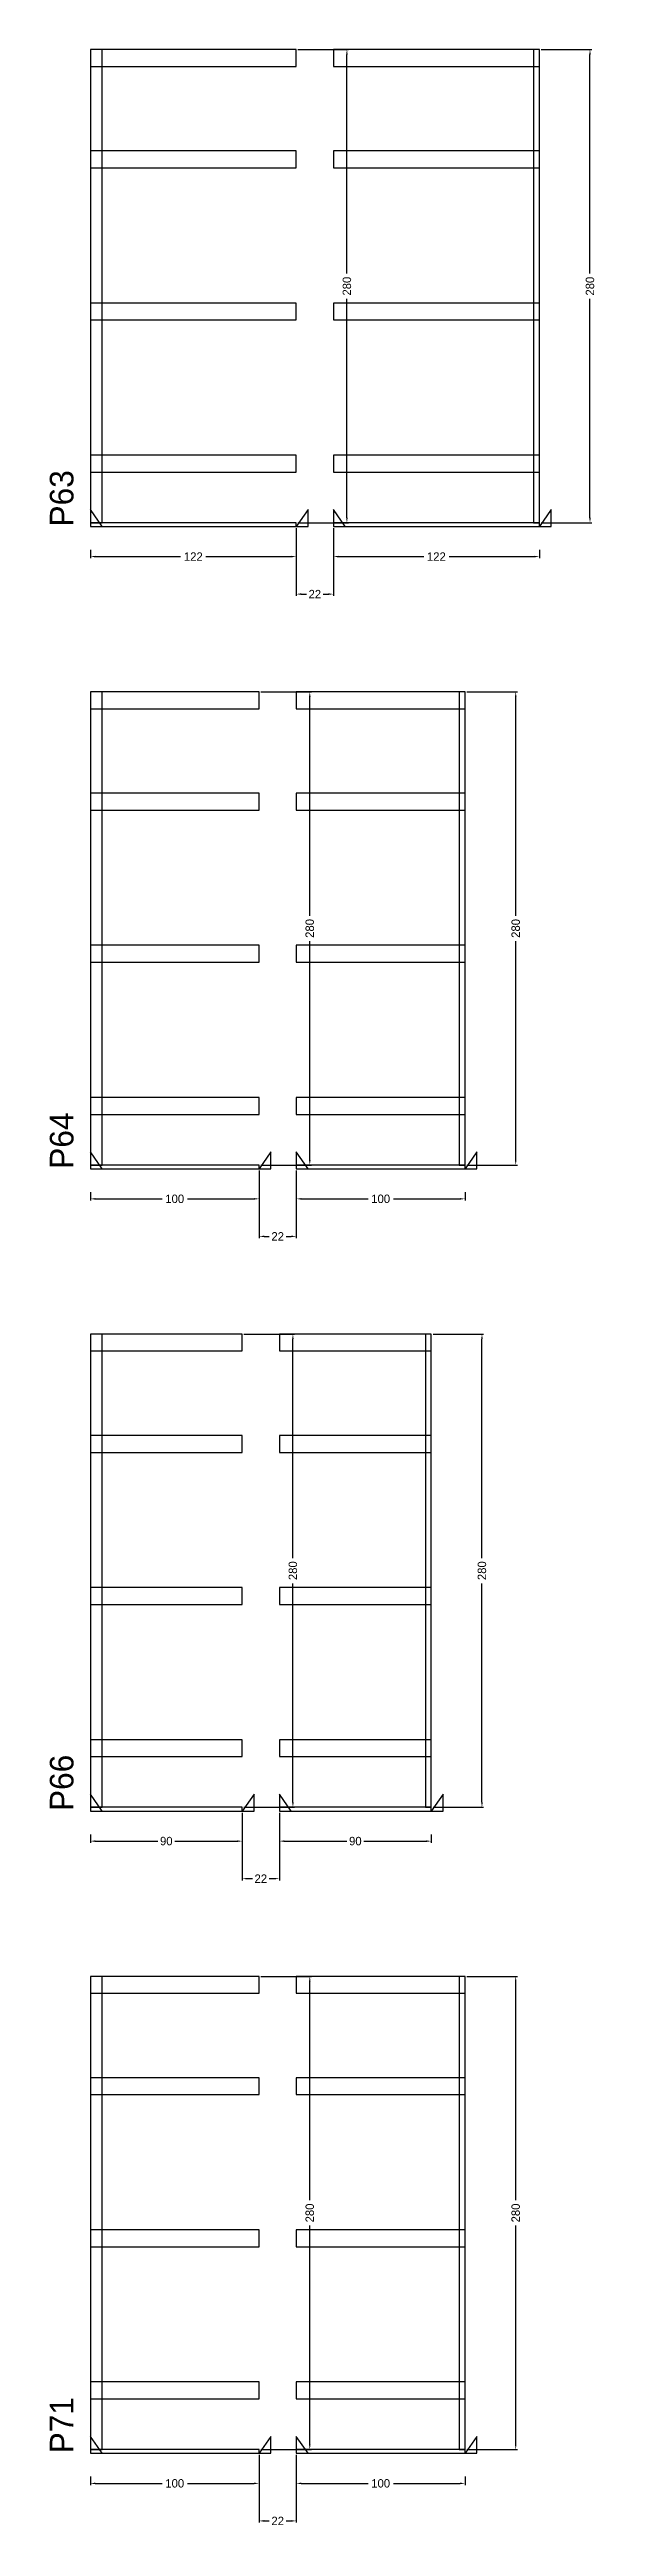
# Model space of a CAD drawing. Header units: centimetres. Extents: x -10500 to 4299, y -11026 to 295.
# Drawn here: x 3976 to 4299, y -10683 to -9218 of the extents above; entities that cross this region are included whole.
import ezdxf

# ---------------------------------------------------------------- set-up
doc = ezdxf.new("R2010")
doc.units = ezdxf.units.CM
for name, color, linetype in [('COTA', 241, 'Continuous'), ('NOMENCLATURA', 7, 'Continuous'), ('SARR_2.2x10', 60, 'Continuous'), ('SARR_2.2x7', 40, 'Continuous')]:
    doc.layers.add(name, color=color, linetype=linetype)
doc.dimstyles.new('PAINEL-NOVA', dxfattribs={"dimtxt": 5, "dimasz": 3, "dimexe": 1, "dimexo": 1, "dimgap": 1, "dimtad": 1, "dimcen": 2.5, "dimazin": 3, "dimtfac": 1, "dimtmove": 0, "dimatfit": 3})

msp = doc.modelspace()

# ---------------------------------------------------------------- texts
at = {"layer": 'NOMENCLATURA'}
for s, p in [('P63', (3990, -9500)), ('P64', (3990, -9880)), ('P66', (3990, -10260)), ('P71', (3990, -10640))]:
    msp.add_text(s, height=14, rotation=90, dxfattribs=at).set_placement(p)

# ---------------------------------------------------------------- blocks, each defined once
blk = doc.blocks.new('_CLOSEDFILLED')
at = {"color": 0, "linetype": 'BYBLOCK'}
blk.add_solid([(-1, 0.16), (0, 0), (-1, -0.16)], dxfattribs=at)
blk = doc.blocks.new('*D965')
for p, q in [((4000, -10653.8), (4000, -10658.8)), ((4100, -10653.8), (4100, -10658.8)), ((4003, -10657.8), (4042.5, -10657.8)), ((4057.5, -10657.8), (4097, -10657.8))]:
    blk.add_line(p, q)
at = {"layer": 'Defpoints'}
for p in [(4000, -10652.8), (4100, -10652.8), (4000, -10657.8)]:
    blk.add_point(p, dxfattribs=at)
at = {"layer": 'SARR_2.2x10', "xscale": 3, "yscale": 3, "rotation": 180}
blk.add_blockref('_CLOSEDFILLED', (4000, -10657.8), dxfattribs=at)
at = {"layer": 'SARR_2.2x10', "xscale": 3, "yscale": 3}
blk.add_blockref('_CLOSEDFILLED', (4100, -10657.8), dxfattribs=at)
at = {"layer": 'SARR_2.2x10', "insert": (4050, -10657.8), "char_height": 5, "attachment_point": 5}
blk.add_mtext('100', dxfattribs=at)
blk = doc.blocks.new('*D966')
for p, q in [((4101, -10357.8), (4131, -10357.8)), ((4130, -10490.3), (4130, -10360.8)), ((4130, -10634.8), (4130, -10505.3)), ((4101, -10637.8), (4131, -10637.8))]:
    blk.add_line(p, q)
at = {"layer": 'Defpoints'}
for p in [(4100, -10357.8), (4100, -10637.8), (4130, -10637.8)]:
    blk.add_point(p, dxfattribs=at)
at = {"layer": 'SARR_2.2x10', "xscale": 3, "yscale": 3}
for p, rotation in [((4130, -10357.8), 90), ((4130, -10637.8), 270)]:
    blk.add_blockref('_CLOSEDFILLED', p, dxfattribs=dict(at, rotation=rotation))
at = {"layer": 'SARR_2.2x10', "insert": (4130, -10497.8), "char_height": 5, "attachment_point": 5, "rotation": 90}
blk.add_mtext('280', dxfattribs=at)
blk = doc.blocks.new('GRA-E')
at = {"layer": 'SARR_2.2x7'}
blk.add_lwpolyline([(0, 0), (7, 0), (0, 10)], close=True, dxfattribs=at)
blk = doc.blocks.new('GRA-D')
at = {"layer": 'SARR_2.2x7'}
blk.add_lwpolyline([(0, 0), (7, 0), (7, 10)], close=True, dxfattribs=at)
blk = doc.blocks.new('*D967')
for p, q in [((4122, -10653.8), (4122, -10658.8)), ((4222, -10653.8), (4222, -10658.8)), ((4125, -10657.8), (4164.5, -10657.8)), ((4179.5, -10657.8), (4219, -10657.8))]:
    blk.add_line(p, q)
at = {"layer": 'Defpoints'}
for p in [(4122, -10652.8), (4222, -10652.8), (4122, -10657.8)]:
    blk.add_point(p, dxfattribs=at)
at = {"layer": 'SARR_2.2x10', "xscale": 3, "yscale": 3, "rotation": 180}
blk.add_blockref('_CLOSEDFILLED', (4122, -10657.8), dxfattribs=at)
at = {"layer": 'SARR_2.2x10', "xscale": 3, "yscale": 3}
blk.add_blockref('_CLOSEDFILLED', (4222, -10657.8), dxfattribs=at)
at = {"layer": 'SARR_2.2x10', "insert": (4172, -10657.8), "char_height": 5, "attachment_point": 5}
blk.add_mtext('100', dxfattribs=at)
blk = doc.blocks.new('*D968')
for p, q in [((4223, -10357.8), (4253, -10357.8)), ((4252, -10490.3), (4252, -10360.8)), ((4252, -10634.8), (4252, -10505.3)), ((4223, -10637.8), (4253, -10637.8))]:
    blk.add_line(p, q)
at = {"layer": 'Defpoints'}
for p in [(4222, -10357.8), (4222, -10637.8), (4252, -10637.8)]:
    blk.add_point(p, dxfattribs=at)
at = {"layer": 'SARR_2.2x10', "xscale": 3, "yscale": 3}
for p, rotation in [((4252, -10357.8), 90), ((4252, -10637.8), 270)]:
    blk.add_blockref('_CLOSEDFILLED', p, dxfattribs=dict(at, rotation=rotation))
at = {"layer": 'SARR_2.2x10', "insert": (4252, -10497.8), "char_height": 5, "attachment_point": 5, "rotation": 90}
blk.add_mtext('280', dxfattribs=at)
blk = doc.blocks.new('*D969')
for p, q in [((4223, -10357.8), (4253, -10357.8)), ((4252, -10490.3), (4252, -10360.8)), ((4252, -10634.8), (4252, -10505.3)), ((4223, -10637.8), (4253, -10637.8))]:
    blk.add_line(p, q)
at = {"layer": 'Defpoints'}
for p in [(4222, -10357.8), (4222, -10637.8), (4252, -10637.8)]:
    blk.add_point(p, dxfattribs=at)
at = {"layer": 'SARR_2.2x10', "xscale": 3, "yscale": 3}
for p, rotation in [((4252, -10357.8), 90), ((4252, -10637.8), 270)]:
    blk.add_blockref('_CLOSEDFILLED', p, dxfattribs=dict(at, rotation=rotation))
at = {"layer": 'SARR_2.2x10', "insert": (4252, -10497.8), "char_height": 5, "attachment_point": 5, "rotation": 90}
blk.add_mtext('280', dxfattribs=at)
blk = doc.blocks.new('*D970')
for p, q in [((4223, -10357.8), (4253, -10357.8)), ((4252, -10490.3), (4252, -10360.8)), ((4252, -10634.8), (4252, -10505.3)), ((4223, -10637.8), (4253, -10637.8))]:
    blk.add_line(p, q)
at = {"layer": 'Defpoints'}
for p in [(4222, -10357.8), (4222, -10637.8), (4252, -10637.8)]:
    blk.add_point(p, dxfattribs=at)
at = {"layer": 'SARR_2.2x10', "xscale": 3, "yscale": 3}
for p, rotation in [((4252, -10357.8), 90), ((4252, -10637.8), 270)]:
    blk.add_blockref('_CLOSEDFILLED', p, dxfattribs=dict(at, rotation=rotation))
at = {"layer": 'SARR_2.2x10', "insert": (4252, -10497.8), "char_height": 5, "attachment_point": 5, "rotation": 90}
blk.add_mtext('280', dxfattribs=at)
blk = doc.blocks.new('*D971')
for p, q in [((4223, -10357.8), (4253, -10357.8)), ((4252, -10490.3), (4252, -10360.8)), ((4252, -10634.8), (4252, -10505.3)), ((4223, -10637.8), (4253, -10637.8))]:
    blk.add_line(p, q)
at = {"layer": 'Defpoints'}
for p in [(4222, -10357.8), (4222, -10637.8), (4252, -10637.8)]:
    blk.add_point(p, dxfattribs=at)
at = {"layer": 'SARR_2.2x10', "xscale": 3, "yscale": 3}
for p, rotation in [((4252, -10357.8), 90), ((4252, -10637.8), 270)]:
    blk.add_blockref('_CLOSEDFILLED', p, dxfattribs=dict(at, rotation=rotation))
at = {"layer": 'SARR_2.2x10', "insert": (4252, -10497.8), "char_height": 5, "attachment_point": 5, "rotation": 90}
blk.add_mtext('280', dxfattribs=at)
blk = doc.blocks.new('*D972')
for p, q in [((4223, -10357.8), (4253, -10357.8)), ((4252, -10490.3), (4252, -10360.8)), ((4252, -10634.8), (4252, -10505.3)), ((4223, -10637.8), (4253, -10637.8))]:
    blk.add_line(p, q)
at = {"layer": 'Defpoints'}
for p in [(4222, -10357.8), (4222, -10637.8), (4252, -10637.8)]:
    blk.add_point(p, dxfattribs=at)
at = {"layer": 'SARR_2.2x10', "xscale": 3, "yscale": 3}
for p, rotation in [((4252, -10357.8), 90), ((4252, -10637.8), 270)]:
    blk.add_blockref('_CLOSEDFILLED', p, dxfattribs=dict(at, rotation=rotation))
at = {"layer": 'SARR_2.2x10', "insert": (4252, -10497.8), "char_height": 5, "attachment_point": 5, "rotation": 90}
blk.add_mtext('280', dxfattribs=at)
blk = doc.blocks.new('*D973')
for p, q in [((4223, -10357.8), (4253, -10357.8)), ((4252, -10490.3), (4252, -10360.8)), ((4252, -10634.8), (4252, -10505.3)), ((4223, -10637.8), (4253, -10637.8))]:
    blk.add_line(p, q)
at = {"layer": 'Defpoints'}
for p in [(4222, -10357.8), (4222, -10637.8), (4252, -10637.8)]:
    blk.add_point(p, dxfattribs=at)
at = {"layer": 'SARR_2.2x10', "xscale": 3, "yscale": 3}
for p, rotation in [((4252, -10357.8), 90), ((4252, -10637.8), 270)]:
    blk.add_blockref('_CLOSEDFILLED', p, dxfattribs=dict(at, rotation=rotation))
at = {"layer": 'SARR_2.2x10', "insert": (4252, -10497.8), "char_height": 5, "attachment_point": 5, "rotation": 90}
blk.add_mtext('280', dxfattribs=at)
blk = doc.blocks.new('*D974')
for p, q in [((4223, -10357.8), (4253, -10357.8)), ((4252, -10490.3), (4252, -10360.8)), ((4252, -10634.8), (4252, -10505.3)), ((4223, -10637.8), (4253, -10637.8))]:
    blk.add_line(p, q)
at = {"layer": 'Defpoints'}
for p in [(4222, -10357.8), (4222, -10637.8), (4252, -10637.8)]:
    blk.add_point(p, dxfattribs=at)
at = {"layer": 'SARR_2.2x10', "xscale": 3, "yscale": 3}
for p, rotation in [((4252, -10357.8), 90), ((4252, -10637.8), 270)]:
    blk.add_blockref('_CLOSEDFILLED', p, dxfattribs=dict(at, rotation=rotation))
at = {"layer": 'SARR_2.2x10', "insert": (4252, -10497.8), "char_height": 5, "attachment_point": 5, "rotation": 90}
blk.add_mtext('280', dxfattribs=at)
blk = doc.blocks.new('*D975')
for p, q in [((4223, -10357.8), (4253, -10357.8)), ((4252, -10490.3), (4252, -10360.8)), ((4252, -10634.8), (4252, -10505.3)), ((4223, -10637.8), (4253, -10637.8))]:
    blk.add_line(p, q)
at = {"layer": 'Defpoints'}
for p in [(4222, -10357.8), (4222, -10637.8), (4252, -10637.8)]:
    blk.add_point(p, dxfattribs=at)
at = {"layer": 'SARR_2.2x10', "xscale": 3, "yscale": 3}
for p, rotation in [((4252, -10357.8), 90), ((4252, -10637.8), 270)]:
    blk.add_blockref('_CLOSEDFILLED', p, dxfattribs=dict(at, rotation=rotation))
at = {"layer": 'SARR_2.2x10', "insert": (4252, -10497.8), "char_height": 5, "attachment_point": 5, "rotation": 90}
blk.add_mtext('280', dxfattribs=at)
blk = doc.blocks.new('*D976')
for p, q in [((4223, -10357.8), (4253, -10357.8)), ((4252, -10490.3), (4252, -10360.8)), ((4252, -10634.8), (4252, -10505.3)), ((4223, -10637.8), (4253, -10637.8))]:
    blk.add_line(p, q)
at = {"layer": 'Defpoints'}
for p in [(4222, -10357.8), (4222, -10637.8), (4252, -10637.8)]:
    blk.add_point(p, dxfattribs=at)
at = {"layer": 'SARR_2.2x10', "xscale": 3, "yscale": 3}
for p, rotation in [((4252, -10357.8), 90), ((4252, -10637.8), 270)]:
    blk.add_blockref('_CLOSEDFILLED', p, dxfattribs=dict(at, rotation=rotation))
at = {"layer": 'SARR_2.2x10', "insert": (4252, -10497.8), "char_height": 5, "attachment_point": 5, "rotation": 90}
blk.add_mtext('280', dxfattribs=at)
blk = doc.blocks.new('*D977')
for p, q in [((4223, -10357.8), (4253, -10357.8)), ((4252, -10490.3), (4252, -10360.8)), ((4252, -10634.8), (4252, -10505.3)), ((4223, -10637.8), (4253, -10637.8))]:
    blk.add_line(p, q)
at = {"layer": 'Defpoints'}
for p in [(4222, -10357.8), (4222, -10637.8), (4252, -10637.8)]:
    blk.add_point(p, dxfattribs=at)
at = {"layer": 'SARR_2.2x10', "xscale": 3, "yscale": 3}
for p, rotation in [((4252, -10357.8), 90), ((4252, -10637.8), 270)]:
    blk.add_blockref('_CLOSEDFILLED', p, dxfattribs=dict(at, rotation=rotation))
at = {"layer": 'SARR_2.2x10', "insert": (4252, -10497.8), "char_height": 5, "attachment_point": 5, "rotation": 90}
blk.add_mtext('280', dxfattribs=at)
blk = doc.blocks.new('*D978')
for p, q in [((4100, -10641), (4100, -10681)), ((4122, -10641), (4122, -10681)), ((4103, -10680), (4106, -10680)), ((4116, -10680), (4119, -10680))]:
    blk.add_line(p, q)
at = {"layer": 'Defpoints'}
for p in [(4100, -10640), (4122, -10640), (4100, -10680)]:
    blk.add_point(p, dxfattribs=at)
at = {"layer": 'COTA', "xscale": 3, "yscale": 3, "rotation": 180}
blk.add_blockref('_CLOSEDFILLED', (4100, -10680), dxfattribs=at)
at = {"layer": 'COTA', "xscale": 3, "yscale": 3}
blk.add_blockref('_CLOSEDFILLED', (4122, -10680), dxfattribs=at)
at = {"layer": 'COTA', "insert": (4111, -10680), "char_height": 5, "attachment_point": 5}
blk.add_mtext('22', dxfattribs=at)
blk = doc.blocks.new('*D931')
for p, q in [((4000, -10273.8), (4000, -10278.8)), ((4003, -10277.8), (4040, -10277.8)), ((4050, -10277.8), (4087, -10277.8)), ((4090, -10273.8), (4090, -10278.8))]:
    blk.add_line(p, q)
at = {"layer": 'Defpoints'}
for p in [(4000, -10272.8), (4090, -10272.8), (4000, -10277.8)]:
    blk.add_point(p, dxfattribs=at)
at = {"layer": 'SARR_2.2x10', "xscale": 3, "yscale": 3, "rotation": 180}
blk.add_blockref('_CLOSEDFILLED', (4000, -10277.8), dxfattribs=at)
at = {"layer": 'SARR_2.2x10', "xscale": 3, "yscale": 3}
blk.add_blockref('_CLOSEDFILLED', (4090, -10277.8), dxfattribs=at)
at = {"layer": 'SARR_2.2x10', "insert": (4045, -10277.8), "char_height": 5, "attachment_point": 5}
blk.add_mtext('90', dxfattribs=at)
blk = doc.blocks.new('*D932')
for p, q in [((4091, -9977.8), (4121, -9977.8)), ((4120, -10110.3), (4120, -9980.8)), ((4120, -10254.8), (4120, -10125.3)), ((4091, -10257.8), (4121, -10257.8))]:
    blk.add_line(p, q)
at = {"layer": 'Defpoints'}
for p in [(4090, -9977.8), (4090, -10257.8), (4120, -10257.8)]:
    blk.add_point(p, dxfattribs=at)
at = {"layer": 'SARR_2.2x10', "xscale": 3, "yscale": 3}
for p, rotation in [((4120, -9977.8), 90), ((4120, -10257.8), 270)]:
    blk.add_blockref('_CLOSEDFILLED', p, dxfattribs=dict(at, rotation=rotation))
at = {"layer": 'SARR_2.2x10', "insert": (4120, -10117.8), "char_height": 5, "attachment_point": 5, "rotation": 90}
blk.add_mtext('280', dxfattribs=at)
blk = doc.blocks.new('*D933')
for p, q in [((4112, -10273.8), (4112, -10278.8)), ((4115, -10277.8), (4152, -10277.8)), ((4162, -10277.8), (4199, -10277.8)), ((4202, -10273.8), (4202, -10278.8))]:
    blk.add_line(p, q)
at = {"layer": 'Defpoints'}
for p in [(4112, -10272.8), (4202, -10272.8), (4112, -10277.8)]:
    blk.add_point(p, dxfattribs=at)
at = {"layer": 'SARR_2.2x10', "xscale": 3, "yscale": 3, "rotation": 180}
blk.add_blockref('_CLOSEDFILLED', (4112, -10277.8), dxfattribs=at)
at = {"layer": 'SARR_2.2x10', "xscale": 3, "yscale": 3}
blk.add_blockref('_CLOSEDFILLED', (4202, -10277.8), dxfattribs=at)
at = {"layer": 'SARR_2.2x10', "insert": (4157, -10277.8), "char_height": 5, "attachment_point": 5}
blk.add_mtext('90', dxfattribs=at)
blk = doc.blocks.new('*D934')
for p, q in [((4203, -9977.8), (4233, -9977.8)), ((4232, -10110.3), (4232, -9980.8)), ((4232, -10254.8), (4232, -10125.3)), ((4203, -10257.8), (4233, -10257.8))]:
    blk.add_line(p, q)
at = {"layer": 'Defpoints'}
for p in [(4202, -9977.8), (4202, -10257.8), (4232, -10257.8)]:
    blk.add_point(p, dxfattribs=at)
at = {"layer": 'SARR_2.2x10', "xscale": 3, "yscale": 3}
for p, rotation in [((4232, -9977.8), 90), ((4232, -10257.8), 270)]:
    blk.add_blockref('_CLOSEDFILLED', p, dxfattribs=dict(at, rotation=rotation))
at = {"layer": 'SARR_2.2x10', "insert": (4232, -10117.8), "char_height": 5, "attachment_point": 5, "rotation": 90}
blk.add_mtext('280', dxfattribs=at)
blk = doc.blocks.new('*D935')
for p, q in [((4203, -9977.8), (4233, -9977.8)), ((4232, -10110.3), (4232, -9980.8)), ((4232, -10254.8), (4232, -10125.3)), ((4203, -10257.8), (4233, -10257.8))]:
    blk.add_line(p, q)
at = {"layer": 'Defpoints'}
for p in [(4202, -9977.8), (4202, -10257.8), (4232, -10257.8)]:
    blk.add_point(p, dxfattribs=at)
at = {"layer": 'SARR_2.2x10', "xscale": 3, "yscale": 3}
for p, rotation in [((4232, -9977.8), 90), ((4232, -10257.8), 270)]:
    blk.add_blockref('_CLOSEDFILLED', p, dxfattribs=dict(at, rotation=rotation))
at = {"layer": 'SARR_2.2x10', "insert": (4232, -10117.8), "char_height": 5, "attachment_point": 5, "rotation": 90}
blk.add_mtext('280', dxfattribs=at)
blk = doc.blocks.new('*D936')
for p, q in [((4203, -9977.8), (4233, -9977.8)), ((4232, -10110.3), (4232, -9980.8)), ((4232, -10254.8), (4232, -10125.3)), ((4203, -10257.8), (4233, -10257.8))]:
    blk.add_line(p, q)
at = {"layer": 'Defpoints'}
for p in [(4202, -9977.8), (4202, -10257.8), (4232, -10257.8)]:
    blk.add_point(p, dxfattribs=at)
at = {"layer": 'SARR_2.2x10', "xscale": 3, "yscale": 3}
for p, rotation in [((4232, -9977.8), 90), ((4232, -10257.8), 270)]:
    blk.add_blockref('_CLOSEDFILLED', p, dxfattribs=dict(at, rotation=rotation))
at = {"layer": 'SARR_2.2x10', "insert": (4232, -10117.8), "char_height": 5, "attachment_point": 5, "rotation": 90}
blk.add_mtext('280', dxfattribs=at)
blk = doc.blocks.new('*D937')
for p, q in [((4203, -9977.8), (4233, -9977.8)), ((4232, -10110.3), (4232, -9980.8)), ((4232, -10254.8), (4232, -10125.3)), ((4203, -10257.8), (4233, -10257.8))]:
    blk.add_line(p, q)
at = {"layer": 'Defpoints'}
for p in [(4202, -9977.8), (4202, -10257.8), (4232, -10257.8)]:
    blk.add_point(p, dxfattribs=at)
at = {"layer": 'SARR_2.2x10', "xscale": 3, "yscale": 3}
for p, rotation in [((4232, -9977.8), 90), ((4232, -10257.8), 270)]:
    blk.add_blockref('_CLOSEDFILLED', p, dxfattribs=dict(at, rotation=rotation))
at = {"layer": 'SARR_2.2x10', "insert": (4232, -10117.8), "char_height": 5, "attachment_point": 5, "rotation": 90}
blk.add_mtext('280', dxfattribs=at)
blk = doc.blocks.new('*D938')
for p, q in [((4203, -9977.8), (4233, -9977.8)), ((4232, -10110.3), (4232, -9980.8)), ((4232, -10254.8), (4232, -10125.3)), ((4203, -10257.8), (4233, -10257.8))]:
    blk.add_line(p, q)
at = {"layer": 'Defpoints'}
for p in [(4202, -9977.8), (4202, -10257.8), (4232, -10257.8)]:
    blk.add_point(p, dxfattribs=at)
at = {"layer": 'SARR_2.2x10', "xscale": 3, "yscale": 3}
for p, rotation in [((4232, -9977.8), 90), ((4232, -10257.8), 270)]:
    blk.add_blockref('_CLOSEDFILLED', p, dxfattribs=dict(at, rotation=rotation))
at = {"layer": 'SARR_2.2x10', "insert": (4232, -10117.8), "char_height": 5, "attachment_point": 5, "rotation": 90}
blk.add_mtext('280', dxfattribs=at)
blk = doc.blocks.new('*D939')
for p, q in [((4203, -9977.8), (4233, -9977.8)), ((4232, -10110.3), (4232, -9980.8)), ((4232, -10254.8), (4232, -10125.3)), ((4203, -10257.8), (4233, -10257.8))]:
    blk.add_line(p, q)
at = {"layer": 'Defpoints'}
for p in [(4202, -9977.8), (4202, -10257.8), (4232, -10257.8)]:
    blk.add_point(p, dxfattribs=at)
at = {"layer": 'SARR_2.2x10', "xscale": 3, "yscale": 3}
for p, rotation in [((4232, -9977.8), 90), ((4232, -10257.8), 270)]:
    blk.add_blockref('_CLOSEDFILLED', p, dxfattribs=dict(at, rotation=rotation))
at = {"layer": 'SARR_2.2x10', "insert": (4232, -10117.8), "char_height": 5, "attachment_point": 5, "rotation": 90}
blk.add_mtext('280', dxfattribs=at)
blk = doc.blocks.new('*D940')
for p, q in [((4203, -9977.8), (4233, -9977.8)), ((4232, -10110.3), (4232, -9980.8)), ((4232, -10254.8), (4232, -10125.3)), ((4203, -10257.8), (4233, -10257.8))]:
    blk.add_line(p, q)
at = {"layer": 'Defpoints'}
for p in [(4202, -9977.8), (4202, -10257.8), (4232, -10257.8)]:
    blk.add_point(p, dxfattribs=at)
at = {"layer": 'SARR_2.2x10', "xscale": 3, "yscale": 3}
for p, rotation in [((4232, -9977.8), 90), ((4232, -10257.8), 270)]:
    blk.add_blockref('_CLOSEDFILLED', p, dxfattribs=dict(at, rotation=rotation))
at = {"layer": 'SARR_2.2x10', "insert": (4232, -10117.8), "char_height": 5, "attachment_point": 5, "rotation": 90}
blk.add_mtext('280', dxfattribs=at)
blk = doc.blocks.new('*D941')
for p, q in [((4203, -9977.8), (4233, -9977.8)), ((4232, -10110.3), (4232, -9980.8)), ((4232, -10254.8), (4232, -10125.3)), ((4203, -10257.8), (4233, -10257.8))]:
    blk.add_line(p, q)
at = {"layer": 'Defpoints'}
for p in [(4202, -9977.8), (4202, -10257.8), (4232, -10257.8)]:
    blk.add_point(p, dxfattribs=at)
at = {"layer": 'SARR_2.2x10', "xscale": 3, "yscale": 3}
for p, rotation in [((4232, -9977.8), 90), ((4232, -10257.8), 270)]:
    blk.add_blockref('_CLOSEDFILLED', p, dxfattribs=dict(at, rotation=rotation))
at = {"layer": 'SARR_2.2x10', "insert": (4232, -10117.8), "char_height": 5, "attachment_point": 5, "rotation": 90}
blk.add_mtext('280', dxfattribs=at)
blk = doc.blocks.new('*D942')
for p, q in [((4203, -9977.8), (4233, -9977.8)), ((4232, -10110.3), (4232, -9980.8)), ((4232, -10254.8), (4232, -10125.3)), ((4203, -10257.8), (4233, -10257.8))]:
    blk.add_line(p, q)
at = {"layer": 'Defpoints'}
for p in [(4202, -9977.8), (4202, -10257.8), (4232, -10257.8)]:
    blk.add_point(p, dxfattribs=at)
at = {"layer": 'SARR_2.2x10', "xscale": 3, "yscale": 3}
for p, rotation in [((4232, -9977.8), 90), ((4232, -10257.8), 270)]:
    blk.add_blockref('_CLOSEDFILLED', p, dxfattribs=dict(at, rotation=rotation))
at = {"layer": 'SARR_2.2x10', "insert": (4232, -10117.8), "char_height": 5, "attachment_point": 5, "rotation": 90}
blk.add_mtext('280', dxfattribs=at)
blk = doc.blocks.new('*D943')
for p, q in [((4203, -9977.8), (4233, -9977.8)), ((4232, -10110.3), (4232, -9980.8)), ((4232, -10254.8), (4232, -10125.3)), ((4203, -10257.8), (4233, -10257.8))]:
    blk.add_line(p, q)
at = {"layer": 'Defpoints'}
for p in [(4202, -9977.8), (4202, -10257.8), (4232, -10257.8)]:
    blk.add_point(p, dxfattribs=at)
at = {"layer": 'SARR_2.2x10', "xscale": 3, "yscale": 3}
for p, rotation in [((4232, -9977.8), 90), ((4232, -10257.8), 270)]:
    blk.add_blockref('_CLOSEDFILLED', p, dxfattribs=dict(at, rotation=rotation))
at = {"layer": 'SARR_2.2x10', "insert": (4232, -10117.8), "char_height": 5, "attachment_point": 5, "rotation": 90}
blk.add_mtext('280', dxfattribs=at)
blk = doc.blocks.new('*D944')
for p, q in [((4090, -10261), (4090, -10301)), ((4112, -10261), (4112, -10301)), ((4093, -10300), (4096, -10300)), ((4106, -10300), (4109, -10300))]:
    blk.add_line(p, q)
at = {"layer": 'Defpoints'}
for p in [(4090, -10260), (4112, -10260), (4090, -10300)]:
    blk.add_point(p, dxfattribs=at)
at = {"layer": 'COTA', "xscale": 3, "yscale": 3, "rotation": 180}
blk.add_blockref('_CLOSEDFILLED', (4090, -10300), dxfattribs=at)
at = {"layer": 'COTA', "xscale": 3, "yscale": 3}
blk.add_blockref('_CLOSEDFILLED', (4112, -10300), dxfattribs=at)
at = {"layer": 'COTA', "insert": (4101, -10300), "char_height": 5, "attachment_point": 5}
blk.add_mtext('22', dxfattribs=at)
blk = doc.blocks.new('*D897')
for p, q in [((4000, -9893.8), (4000, -9898.8)), ((4003, -9897.8), (4042.5, -9897.8)), ((4057.5, -9897.8), (4097, -9897.8)), ((4100, -9893.8), (4100, -9898.8))]:
    blk.add_line(p, q)
at = {"layer": 'Defpoints'}
for p in [(4000, -9892.8), (4000, -9897.8), (4100, -9892.8)]:
    blk.add_point(p, dxfattribs=at)
at = {"layer": 'SARR_2.2x10', "xscale": 3, "yscale": 3, "rotation": 180}
blk.add_blockref('_CLOSEDFILLED', (4000, -9897.8), dxfattribs=at)
at = {"layer": 'SARR_2.2x10', "xscale": 3, "yscale": 3}
blk.add_blockref('_CLOSEDFILLED', (4100, -9897.8), dxfattribs=at)
at = {"layer": 'SARR_2.2x10', "insert": (4050, -9897.8), "char_height": 5, "attachment_point": 5}
blk.add_mtext('100', dxfattribs=at)
blk = doc.blocks.new('*D898')
for p, q in [((4101, -9597.8), (4131, -9597.8)), ((4130, -9730.3), (4130, -9600.8)), ((4130, -9874.8), (4130, -9745.3)), ((4101, -9877.8), (4131, -9877.8))]:
    blk.add_line(p, q)
at = {"layer": 'Defpoints'}
for p in [(4100, -9597.8), (4100, -9877.8), (4130, -9877.8)]:
    blk.add_point(p, dxfattribs=at)
at = {"layer": 'SARR_2.2x10', "xscale": 3, "yscale": 3}
for p, rotation in [((4130, -9597.8), 90), ((4130, -9877.8), 270)]:
    blk.add_blockref('_CLOSEDFILLED', p, dxfattribs=dict(at, rotation=rotation))
at = {"layer": 'SARR_2.2x10', "insert": (4130, -9737.8), "char_height": 5, "attachment_point": 5, "rotation": 90}
blk.add_mtext('280', dxfattribs=at)
blk = doc.blocks.new('*D899')
for p, q in [((4122, -9893.8), (4122, -9898.8)), ((4125, -9897.8), (4164.5, -9897.8)), ((4179.5, -9897.8), (4219, -9897.8)), ((4222, -9893.8), (4222, -9898.8))]:
    blk.add_line(p, q)
at = {"layer": 'Defpoints'}
for p in [(4122, -9892.8), (4122, -9897.8), (4222, -9892.8)]:
    blk.add_point(p, dxfattribs=at)
at = {"layer": 'SARR_2.2x10', "xscale": 3, "yscale": 3, "rotation": 180}
blk.add_blockref('_CLOSEDFILLED', (4122, -9897.8), dxfattribs=at)
at = {"layer": 'SARR_2.2x10', "xscale": 3, "yscale": 3}
blk.add_blockref('_CLOSEDFILLED', (4222, -9897.8), dxfattribs=at)
at = {"layer": 'SARR_2.2x10', "insert": (4172, -9897.8), "char_height": 5, "attachment_point": 5}
blk.add_mtext('100', dxfattribs=at)
blk = doc.blocks.new('*D900')
for p, q in [((4223, -9597.8), (4253, -9597.8)), ((4252, -9730.3), (4252, -9600.8)), ((4252, -9874.8), (4252, -9745.3)), ((4223, -9877.8), (4253, -9877.8))]:
    blk.add_line(p, q)
at = {"layer": 'Defpoints'}
for p in [(4222, -9597.8), (4222, -9877.8), (4252, -9877.8)]:
    blk.add_point(p, dxfattribs=at)
at = {"layer": 'SARR_2.2x10', "xscale": 3, "yscale": 3}
for p, rotation in [((4252, -9597.8), 90), ((4252, -9877.8), 270)]:
    blk.add_blockref('_CLOSEDFILLED', p, dxfattribs=dict(at, rotation=rotation))
at = {"layer": 'SARR_2.2x10', "insert": (4252, -9737.8), "char_height": 5, "attachment_point": 5, "rotation": 90}
blk.add_mtext('280', dxfattribs=at)
blk = doc.blocks.new('*D901')
for p, q in [((4223, -9597.8), (4253, -9597.8)), ((4252, -9730.3), (4252, -9600.8)), ((4252, -9874.8), (4252, -9745.3)), ((4223, -9877.8), (4253, -9877.8))]:
    blk.add_line(p, q)
at = {"layer": 'Defpoints'}
for p in [(4222, -9597.8), (4222, -9877.8), (4252, -9877.8)]:
    blk.add_point(p, dxfattribs=at)
at = {"layer": 'SARR_2.2x10', "xscale": 3, "yscale": 3}
for p, rotation in [((4252, -9597.8), 90), ((4252, -9877.8), 270)]:
    blk.add_blockref('_CLOSEDFILLED', p, dxfattribs=dict(at, rotation=rotation))
at = {"layer": 'SARR_2.2x10', "insert": (4252, -9737.8), "char_height": 5, "attachment_point": 5, "rotation": 90}
blk.add_mtext('280', dxfattribs=at)
blk = doc.blocks.new('*D902')
for p, q in [((4223, -9597.8), (4253, -9597.8)), ((4252, -9730.3), (4252, -9600.8)), ((4252, -9874.8), (4252, -9745.3)), ((4223, -9877.8), (4253, -9877.8))]:
    blk.add_line(p, q)
at = {"layer": 'Defpoints'}
for p in [(4222, -9597.8), (4222, -9877.8), (4252, -9877.8)]:
    blk.add_point(p, dxfattribs=at)
at = {"layer": 'SARR_2.2x10', "xscale": 3, "yscale": 3}
for p, rotation in [((4252, -9597.8), 90), ((4252, -9877.8), 270)]:
    blk.add_blockref('_CLOSEDFILLED', p, dxfattribs=dict(at, rotation=rotation))
at = {"layer": 'SARR_2.2x10', "insert": (4252, -9737.8), "char_height": 5, "attachment_point": 5, "rotation": 90}
blk.add_mtext('280', dxfattribs=at)
blk = doc.blocks.new('*D903')
for p, q in [((4223, -9597.8), (4253, -9597.8)), ((4252, -9730.3), (4252, -9600.8)), ((4252, -9874.8), (4252, -9745.3)), ((4223, -9877.8), (4253, -9877.8))]:
    blk.add_line(p, q)
at = {"layer": 'Defpoints'}
for p in [(4222, -9597.8), (4222, -9877.8), (4252, -9877.8)]:
    blk.add_point(p, dxfattribs=at)
at = {"layer": 'SARR_2.2x10', "xscale": 3, "yscale": 3}
for p, rotation in [((4252, -9597.8), 90), ((4252, -9877.8), 270)]:
    blk.add_blockref('_CLOSEDFILLED', p, dxfattribs=dict(at, rotation=rotation))
at = {"layer": 'SARR_2.2x10', "insert": (4252, -9737.8), "char_height": 5, "attachment_point": 5, "rotation": 90}
blk.add_mtext('280', dxfattribs=at)
blk = doc.blocks.new('*D904')
for p, q in [((4223, -9597.8), (4253, -9597.8)), ((4252, -9730.3), (4252, -9600.8)), ((4252, -9874.8), (4252, -9745.3)), ((4223, -9877.8), (4253, -9877.8))]:
    blk.add_line(p, q)
at = {"layer": 'Defpoints'}
for p in [(4222, -9597.8), (4222, -9877.8), (4252, -9877.8)]:
    blk.add_point(p, dxfattribs=at)
at = {"layer": 'SARR_2.2x10', "xscale": 3, "yscale": 3}
for p, rotation in [((4252, -9597.8), 90), ((4252, -9877.8), 270)]:
    blk.add_blockref('_CLOSEDFILLED', p, dxfattribs=dict(at, rotation=rotation))
at = {"layer": 'SARR_2.2x10', "insert": (4252, -9737.8), "char_height": 5, "attachment_point": 5, "rotation": 90}
blk.add_mtext('280', dxfattribs=at)
blk = doc.blocks.new('*D905')
for p, q in [((4223, -9597.8), (4253, -9597.8)), ((4252, -9730.3), (4252, -9600.8)), ((4252, -9874.8), (4252, -9745.3)), ((4223, -9877.8), (4253, -9877.8))]:
    blk.add_line(p, q)
at = {"layer": 'Defpoints'}
for p in [(4222, -9597.8), (4222, -9877.8), (4252, -9877.8)]:
    blk.add_point(p, dxfattribs=at)
at = {"layer": 'SARR_2.2x10', "xscale": 3, "yscale": 3}
for p, rotation in [((4252, -9597.8), 90), ((4252, -9877.8), 270)]:
    blk.add_blockref('_CLOSEDFILLED', p, dxfattribs=dict(at, rotation=rotation))
at = {"layer": 'SARR_2.2x10', "insert": (4252, -9737.8), "char_height": 5, "attachment_point": 5, "rotation": 90}
blk.add_mtext('280', dxfattribs=at)
blk = doc.blocks.new('*D906')
for p, q in [((4223, -9597.8), (4253, -9597.8)), ((4252, -9730.3), (4252, -9600.8)), ((4252, -9874.8), (4252, -9745.3)), ((4223, -9877.8), (4253, -9877.8))]:
    blk.add_line(p, q)
at = {"layer": 'Defpoints'}
for p in [(4222, -9597.8), (4222, -9877.8), (4252, -9877.8)]:
    blk.add_point(p, dxfattribs=at)
at = {"layer": 'SARR_2.2x10', "xscale": 3, "yscale": 3}
for p, rotation in [((4252, -9597.8), 90), ((4252, -9877.8), 270)]:
    blk.add_blockref('_CLOSEDFILLED', p, dxfattribs=dict(at, rotation=rotation))
at = {"layer": 'SARR_2.2x10', "insert": (4252, -9737.8), "char_height": 5, "attachment_point": 5, "rotation": 90}
blk.add_mtext('280', dxfattribs=at)
blk = doc.blocks.new('*D907')
for p, q in [((4223, -9597.8), (4253, -9597.8)), ((4252, -9730.3), (4252, -9600.8)), ((4252, -9874.8), (4252, -9745.3)), ((4223, -9877.8), (4253, -9877.8))]:
    blk.add_line(p, q)
at = {"layer": 'Defpoints'}
for p in [(4222, -9597.8), (4222, -9877.8), (4252, -9877.8)]:
    blk.add_point(p, dxfattribs=at)
at = {"layer": 'SARR_2.2x10', "xscale": 3, "yscale": 3}
for p, rotation in [((4252, -9597.8), 90), ((4252, -9877.8), 270)]:
    blk.add_blockref('_CLOSEDFILLED', p, dxfattribs=dict(at, rotation=rotation))
at = {"layer": 'SARR_2.2x10', "insert": (4252, -9737.8), "char_height": 5, "attachment_point": 5, "rotation": 90}
blk.add_mtext('280', dxfattribs=at)
blk = doc.blocks.new('*D908')
for p, q in [((4223, -9597.8), (4253, -9597.8)), ((4252, -9730.3), (4252, -9600.8)), ((4252, -9874.8), (4252, -9745.3)), ((4223, -9877.8), (4253, -9877.8))]:
    blk.add_line(p, q)
at = {"layer": 'Defpoints'}
for p in [(4222, -9597.8), (4222, -9877.8), (4252, -9877.8)]:
    blk.add_point(p, dxfattribs=at)
at = {"layer": 'SARR_2.2x10', "xscale": 3, "yscale": 3}
for p, rotation in [((4252, -9597.8), 90), ((4252, -9877.8), 270)]:
    blk.add_blockref('_CLOSEDFILLED', p, dxfattribs=dict(at, rotation=rotation))
at = {"layer": 'SARR_2.2x10', "insert": (4252, -9737.8), "char_height": 5, "attachment_point": 5, "rotation": 90}
blk.add_mtext('280', dxfattribs=at)
blk = doc.blocks.new('*D909')
for p, q in [((4223, -9597.8), (4253, -9597.8)), ((4252, -9730.3), (4252, -9600.8)), ((4252, -9874.8), (4252, -9745.3)), ((4223, -9877.8), (4253, -9877.8))]:
    blk.add_line(p, q)
at = {"layer": 'Defpoints'}
for p in [(4222, -9597.8), (4222, -9877.8), (4252, -9877.8)]:
    blk.add_point(p, dxfattribs=at)
at = {"layer": 'SARR_2.2x10', "xscale": 3, "yscale": 3}
for p, rotation in [((4252, -9597.8), 90), ((4252, -9877.8), 270)]:
    blk.add_blockref('_CLOSEDFILLED', p, dxfattribs=dict(at, rotation=rotation))
at = {"layer": 'SARR_2.2x10', "insert": (4252, -9737.8), "char_height": 5, "attachment_point": 5, "rotation": 90}
blk.add_mtext('280', dxfattribs=at)
blk = doc.blocks.new('*D910')
for p, q in [((4100, -9881), (4100, -9921)), ((4122, -9881), (4122, -9921)), ((4103, -9920), (4106, -9920)), ((4116, -9920), (4119, -9920))]:
    blk.add_line(p, q)
at = {"layer": 'Defpoints'}
for p in [(4100, -9880), (4122, -9880), (4100, -9920)]:
    blk.add_point(p, dxfattribs=at)
at = {"layer": 'COTA', "xscale": 3, "yscale": 3, "rotation": 180}
blk.add_blockref('_CLOSEDFILLED', (4100, -9920), dxfattribs=at)
at = {"layer": 'COTA', "xscale": 3, "yscale": 3}
blk.add_blockref('_CLOSEDFILLED', (4122, -9920), dxfattribs=at)
at = {"layer": 'COTA', "insert": (4111, -9920), "char_height": 5, "attachment_point": 5}
blk.add_mtext('22', dxfattribs=at)
blk = doc.blocks.new('*D863')
for p, q in [((4000, -9513.8), (4000, -9518.8)), ((4003, -9517.8), (4053.5, -9517.8)), ((4068.5, -9517.8), (4119, -9517.8)), ((4122, -9513.8), (4122, -9518.8))]:
    blk.add_line(p, q)
at = {"layer": 'Defpoints'}
for p in [(4000, -9512.8), (4000, -9517.8), (4122, -9512.8)]:
    blk.add_point(p, dxfattribs=at)
at = {"layer": 'SARR_2.2x10', "xscale": 3, "yscale": 3, "rotation": 180}
blk.add_blockref('_CLOSEDFILLED', (4000, -9517.8), dxfattribs=at)
at = {"layer": 'SARR_2.2x10', "xscale": 3, "yscale": 3}
blk.add_blockref('_CLOSEDFILLED', (4122, -9517.8), dxfattribs=at)
at = {"layer": 'SARR_2.2x10', "insert": (4061, -9517.8), "char_height": 5, "attachment_point": 5}
blk.add_mtext('122', dxfattribs=at)
blk = doc.blocks.new('*D864')
for p, q in [((4123, -9217.8), (4153, -9217.8)), ((4152, -9350.3), (4152, -9220.8)), ((4152, -9494.8), (4152, -9365.3)), ((4123, -9497.8), (4153, -9497.8))]:
    blk.add_line(p, q)
at = {"layer": 'Defpoints'}
for p in [(4122, -9217.8), (4122, -9497.8), (4152, -9497.8)]:
    blk.add_point(p, dxfattribs=at)
at = {"layer": 'SARR_2.2x10', "xscale": 3, "yscale": 3}
for p, rotation in [((4152, -9217.8), 90), ((4152, -9497.8), 270)]:
    blk.add_blockref('_CLOSEDFILLED', p, dxfattribs=dict(at, rotation=rotation))
at = {"layer": 'SARR_2.2x10', "insert": (4152, -9357.8), "char_height": 5, "attachment_point": 5, "rotation": 90}
blk.add_mtext('280', dxfattribs=at)
blk = doc.blocks.new('*D865')
for p, q in [((4144, -9513.8), (4144, -9518.8)), ((4147, -9517.8), (4197.5, -9517.8)), ((4212.5, -9517.8), (4263, -9517.8)), ((4266, -9513.8), (4266, -9518.8))]:
    blk.add_line(p, q)
at = {"layer": 'Defpoints'}
for p in [(4144, -9512.8), (4144, -9517.8), (4266, -9512.8)]:
    blk.add_point(p, dxfattribs=at)
at = {"layer": 'SARR_2.2x10', "xscale": 3, "yscale": 3, "rotation": 180}
blk.add_blockref('_CLOSEDFILLED', (4144, -9517.8), dxfattribs=at)
at = {"layer": 'SARR_2.2x10', "xscale": 3, "yscale": 3}
blk.add_blockref('_CLOSEDFILLED', (4266, -9517.8), dxfattribs=at)
at = {"layer": 'SARR_2.2x10', "insert": (4205, -9517.8), "char_height": 5, "attachment_point": 5}
blk.add_mtext('122', dxfattribs=at)
blk = doc.blocks.new('*D866')
for p, q in [((4267, -9217.8), (4297, -9217.8)), ((4296, -9350.3), (4296, -9220.8)), ((4296, -9494.8), (4296, -9365.3)), ((4267, -9497.8), (4297, -9497.8))]:
    blk.add_line(p, q)
at = {"layer": 'Defpoints'}
for p in [(4266, -9217.8), (4266, -9497.8), (4296, -9497.8)]:
    blk.add_point(p, dxfattribs=at)
at = {"layer": 'SARR_2.2x10', "xscale": 3, "yscale": 3}
for p, rotation in [((4296, -9217.8), 90), ((4296, -9497.8), 270)]:
    blk.add_blockref('_CLOSEDFILLED', p, dxfattribs=dict(at, rotation=rotation))
at = {"layer": 'SARR_2.2x10', "insert": (4296, -9357.8), "char_height": 5, "attachment_point": 5, "rotation": 90}
blk.add_mtext('280', dxfattribs=at)
blk = doc.blocks.new('*D867')
for p, q in [((4267, -9217.8), (4297, -9217.8)), ((4296, -9350.3), (4296, -9220.8)), ((4296, -9494.8), (4296, -9365.3)), ((4267, -9497.8), (4297, -9497.8))]:
    blk.add_line(p, q)
at = {"layer": 'Defpoints'}
for p in [(4266, -9217.8), (4266, -9497.8), (4296, -9497.8)]:
    blk.add_point(p, dxfattribs=at)
at = {"layer": 'SARR_2.2x10', "xscale": 3, "yscale": 3}
for p, rotation in [((4296, -9217.8), 90), ((4296, -9497.8), 270)]:
    blk.add_blockref('_CLOSEDFILLED', p, dxfattribs=dict(at, rotation=rotation))
at = {"layer": 'SARR_2.2x10', "insert": (4296, -9357.8), "char_height": 5, "attachment_point": 5, "rotation": 90}
blk.add_mtext('280', dxfattribs=at)
blk = doc.blocks.new('*D868')
for p, q in [((4267, -9217.8), (4297, -9217.8)), ((4296, -9350.3), (4296, -9220.8)), ((4296, -9494.8), (4296, -9365.3)), ((4267, -9497.8), (4297, -9497.8))]:
    blk.add_line(p, q)
at = {"layer": 'Defpoints'}
for p in [(4266, -9217.8), (4266, -9497.8), (4296, -9497.8)]:
    blk.add_point(p, dxfattribs=at)
at = {"layer": 'SARR_2.2x10', "xscale": 3, "yscale": 3}
for p, rotation in [((4296, -9217.8), 90), ((4296, -9497.8), 270)]:
    blk.add_blockref('_CLOSEDFILLED', p, dxfattribs=dict(at, rotation=rotation))
at = {"layer": 'SARR_2.2x10', "insert": (4296, -9357.8), "char_height": 5, "attachment_point": 5, "rotation": 90}
blk.add_mtext('280', dxfattribs=at)
blk = doc.blocks.new('*D869')
for p, q in [((4267, -9217.8), (4297, -9217.8)), ((4296, -9350.3), (4296, -9220.8)), ((4296, -9494.8), (4296, -9365.3)), ((4267, -9497.8), (4297, -9497.8))]:
    blk.add_line(p, q)
at = {"layer": 'Defpoints'}
for p in [(4266, -9217.8), (4266, -9497.8), (4296, -9497.8)]:
    blk.add_point(p, dxfattribs=at)
at = {"layer": 'SARR_2.2x10', "xscale": 3, "yscale": 3}
for p, rotation in [((4296, -9217.8), 90), ((4296, -9497.8), 270)]:
    blk.add_blockref('_CLOSEDFILLED', p, dxfattribs=dict(at, rotation=rotation))
at = {"layer": 'SARR_2.2x10', "insert": (4296, -9357.8), "char_height": 5, "attachment_point": 5, "rotation": 90}
blk.add_mtext('280', dxfattribs=at)
blk = doc.blocks.new('*D870')
for p, q in [((4267, -9217.8), (4297, -9217.8)), ((4296, -9350.3), (4296, -9220.8)), ((4296, -9494.8), (4296, -9365.3)), ((4267, -9497.8), (4297, -9497.8))]:
    blk.add_line(p, q)
at = {"layer": 'Defpoints'}
for p in [(4266, -9217.8), (4266, -9497.8), (4296, -9497.8)]:
    blk.add_point(p, dxfattribs=at)
at = {"layer": 'SARR_2.2x10', "xscale": 3, "yscale": 3}
for p, rotation in [((4296, -9217.8), 90), ((4296, -9497.8), 270)]:
    blk.add_blockref('_CLOSEDFILLED', p, dxfattribs=dict(at, rotation=rotation))
at = {"layer": 'SARR_2.2x10', "insert": (4296, -9357.8), "char_height": 5, "attachment_point": 5, "rotation": 90}
blk.add_mtext('280', dxfattribs=at)
blk = doc.blocks.new('*D871')
for p, q in [((4267, -9217.8), (4297, -9217.8)), ((4296, -9350.3), (4296, -9220.8)), ((4296, -9494.8), (4296, -9365.3)), ((4267, -9497.8), (4297, -9497.8))]:
    blk.add_line(p, q)
at = {"layer": 'Defpoints'}
for p in [(4266, -9217.8), (4266, -9497.8), (4296, -9497.8)]:
    blk.add_point(p, dxfattribs=at)
at = {"layer": 'SARR_2.2x10', "xscale": 3, "yscale": 3}
for p, rotation in [((4296, -9217.8), 90), ((4296, -9497.8), 270)]:
    blk.add_blockref('_CLOSEDFILLED', p, dxfattribs=dict(at, rotation=rotation))
at = {"layer": 'SARR_2.2x10', "insert": (4296, -9357.8), "char_height": 5, "attachment_point": 5, "rotation": 90}
blk.add_mtext('280', dxfattribs=at)
blk = doc.blocks.new('*D872')
for p, q in [((4267, -9217.8), (4297, -9217.8)), ((4296, -9350.3), (4296, -9220.8)), ((4296, -9494.8), (4296, -9365.3)), ((4267, -9497.8), (4297, -9497.8))]:
    blk.add_line(p, q)
at = {"layer": 'Defpoints'}
for p in [(4266, -9217.8), (4266, -9497.8), (4296, -9497.8)]:
    blk.add_point(p, dxfattribs=at)
at = {"layer": 'SARR_2.2x10', "xscale": 3, "yscale": 3}
for p, rotation in [((4296, -9217.8), 90), ((4296, -9497.8), 270)]:
    blk.add_blockref('_CLOSEDFILLED', p, dxfattribs=dict(at, rotation=rotation))
at = {"layer": 'SARR_2.2x10', "insert": (4296, -9357.8), "char_height": 5, "attachment_point": 5, "rotation": 90}
blk.add_mtext('280', dxfattribs=at)
blk = doc.blocks.new('*D873')
for p, q in [((4267, -9217.8), (4297, -9217.8)), ((4296, -9350.3), (4296, -9220.8)), ((4296, -9494.8), (4296, -9365.3)), ((4267, -9497.8), (4297, -9497.8))]:
    blk.add_line(p, q)
at = {"layer": 'Defpoints'}
for p in [(4266, -9217.8), (4266, -9497.8), (4296, -9497.8)]:
    blk.add_point(p, dxfattribs=at)
at = {"layer": 'SARR_2.2x10', "xscale": 3, "yscale": 3}
for p, rotation in [((4296, -9217.8), 90), ((4296, -9497.8), 270)]:
    blk.add_blockref('_CLOSEDFILLED', p, dxfattribs=dict(at, rotation=rotation))
at = {"layer": 'SARR_2.2x10', "insert": (4296, -9357.8), "char_height": 5, "attachment_point": 5, "rotation": 90}
blk.add_mtext('280', dxfattribs=at)
blk = doc.blocks.new('*D874')
for p, q in [((4267, -9217.8), (4297, -9217.8)), ((4296, -9350.3), (4296, -9220.8)), ((4296, -9494.8), (4296, -9365.3)), ((4267, -9497.8), (4297, -9497.8))]:
    blk.add_line(p, q)
at = {"layer": 'Defpoints'}
for p in [(4266, -9217.8), (4266, -9497.8), (4296, -9497.8)]:
    blk.add_point(p, dxfattribs=at)
at = {"layer": 'SARR_2.2x10', "xscale": 3, "yscale": 3}
for p, rotation in [((4296, -9217.8), 90), ((4296, -9497.8), 270)]:
    blk.add_blockref('_CLOSEDFILLED', p, dxfattribs=dict(at, rotation=rotation))
at = {"layer": 'SARR_2.2x10', "insert": (4296, -9357.8), "char_height": 5, "attachment_point": 5, "rotation": 90}
blk.add_mtext('280', dxfattribs=at)
blk = doc.blocks.new('*D875')
for p, q in [((4267, -9217.8), (4297, -9217.8)), ((4296, -9350.3), (4296, -9220.8)), ((4296, -9494.8), (4296, -9365.3)), ((4267, -9497.8), (4297, -9497.8))]:
    blk.add_line(p, q)
at = {"layer": 'Defpoints'}
for p in [(4266, -9217.8), (4266, -9497.8), (4296, -9497.8)]:
    blk.add_point(p, dxfattribs=at)
at = {"layer": 'SARR_2.2x10', "xscale": 3, "yscale": 3}
for p, rotation in [((4296, -9217.8), 90), ((4296, -9497.8), 270)]:
    blk.add_blockref('_CLOSEDFILLED', p, dxfattribs=dict(at, rotation=rotation))
at = {"layer": 'SARR_2.2x10', "insert": (4296, -9357.8), "char_height": 5, "attachment_point": 5, "rotation": 90}
blk.add_mtext('280', dxfattribs=at)
blk = doc.blocks.new('*D876')
for p, q in [((4122, -9501), (4122, -9541)), ((4144, -9501), (4144, -9541)), ((4125, -9540), (4128, -9540)), ((4138, -9540), (4141, -9540))]:
    blk.add_line(p, q)
at = {"layer": 'Defpoints'}
for p in [(4122, -9500), (4144, -9500), (4122, -9540)]:
    blk.add_point(p, dxfattribs=at)
at = {"layer": 'COTA', "xscale": 3, "yscale": 3, "rotation": 180}
blk.add_blockref('_CLOSEDFILLED', (4122, -9540), dxfattribs=at)
at = {"layer": 'COTA', "xscale": 3, "yscale": 3}
blk.add_blockref('_CLOSEDFILLED', (4144, -9540), dxfattribs=at)
at = {"layer": 'COTA', "insert": (4133, -9540), "char_height": 5, "attachment_point": 5}
blk.add_mtext('22', dxfattribs=at)

# ---------------------------------------------------------------- dimensions: what is measured, and where the dimension line sits
at = {"layer": 'COTA'}
for base, p1, p2, picture, middle in [((4122, -9540), (4122, -9500), (4144, -9500), '*D876', (4133, -9540)), ((4100, -9920), (4100, -9880), (4122, -9880), '*D910', (4111, -9920)), ((4090, -10300), (4090, -10260), (4112, -10260), '*D944', (4101, -10300)), ((4100, -10680), (4100, -10640), (4122, -10640), '*D978', (4111, -10680))]:
    dim = msp.add_linear_dim(base=base, p1=p1, p2=p2, dimstyle='PAINEL-NOVA', dxfattribs=at)
    dim.commit()
    dim.dimension.update_dxf_attribs({"geometry": picture, "text_midpoint": middle})
at = {"layer": 'SARR_2.2x10'}
for base, p1, p2, picture, middle in [((4152, -9497.8), (4122, -9497.8), (4122, -9217.8), '*D864', (4152, -9357.8)), ((4296, -9497.8), (4266, -9497.8), (4266, -9217.8), '*D866', (4296, -9357.8)), ((4296, -9497.8), (4266, -9497.8), (4266, -9217.8), '*D867', (4296, -9357.8)), ((4296, -9497.8), (4266, -9497.8), (4266, -9217.8), '*D868', (4296, -9357.8)), ((4296, -9497.8), (4266, -9497.8), (4266, -9217.8), '*D869', (4296, -9357.8)), ((4296, -9497.8), (4266, -9497.8), (4266, -9217.8), '*D870', (4296, -9357.8)), ((4296, -9497.8), (4266, -9497.8), (4266, -9217.8), '*D871', (4296, -9357.8)), ((4296, -9497.8), (4266, -9497.8), (4266, -9217.8), '*D872', (4296, -9357.8)), ((4296, -9497.8), (4266, -9497.8), (4266, -9217.8), '*D873', (4296, -9357.8)), ((4296, -9497.8), (4266, -9497.8), (4266, -9217.8), '*D874', (4296, -9357.8)), ((4296, -9497.8), (4266, -9497.8), (4266, -9217.8), '*D875', (4296, -9357.8)), ((4130, -9877.8), (4100, -9877.8), (4100, -9597.8), '*D898', (4130, -9737.8)), ((4252, -9877.8), (4222, -9877.8), (4222, -9597.8), '*D900', (4252, -9737.8)), ((4252, -9877.8), (4222, -9877.8), (4222, -9597.8), '*D901', (4252, -9737.8)), ((4252, -9877.8), (4222, -9877.8), (4222, -9597.8), '*D902', (4252, -9737.8)), ((4252, -9877.8), (4222, -9877.8), (4222, -9597.8), '*D903', (4252, -9737.8)), ((4252, -9877.8), (4222, -9877.8), (4222, -9597.8), '*D904', (4252, -9737.8)), ((4252, -9877.8), (4222, -9877.8), (4222, -9597.8), '*D905', (4252, -9737.8)), ((4252, -9877.8), (4222, -9877.8), (4222, -9597.8), '*D906', (4252, -9737.8)), ((4252, -9877.8), (4222, -9877.8), (4222, -9597.8), '*D907', (4252, -9737.8)), ((4252, -9877.8), (4222, -9877.8), (4222, -9597.8), '*D908', (4252, -9737.8)), ((4252, -9877.8), (4222, -9877.8), (4222, -9597.8), '*D909', (4252, -9737.8)), ((4120, -10257.8), (4090, -10257.8), (4090, -9977.8), '*D932', (4120, -10117.8)), ((4232, -10257.8), (4202, -10257.8), (4202, -9977.8), '*D934', (4232, -10117.8)), ((4232, -10257.8), (4202, -10257.8), (4202, -9977.8), '*D935', (4232, -10117.8)), ((4232, -10257.8), (4202, -10257.8), (4202, -9977.8), '*D936', (4232, -10117.8)), ((4232, -10257.8), (4202, -10257.8), (4202, -9977.8), '*D937', (4232, -10117.8)), ((4232, -10257.8), (4202, -10257.8), (4202, -9977.8), '*D938', (4232, -10117.8)), ((4232, -10257.8), (4202, -10257.8), (4202, -9977.8), '*D939', (4232, -10117.8)), ((4232, -10257.8), (4202, -10257.8), (4202, -9977.8), '*D940', (4232, -10117.8)), ((4232, -10257.8), (4202, -10257.8), (4202, -9977.8), '*D941', (4232, -10117.8)), ((4232, -10257.8), (4202, -10257.8), (4202, -9977.8), '*D942', (4232, -10117.8)), ((4232, -10257.8), (4202, -10257.8), (4202, -9977.8), '*D943', (4232, -10117.8)), ((4130, -10637.8), (4100, -10637.8), (4100, -10357.8), '*D966', (4130, -10497.8)), ((4252, -10637.8), (4222, -10637.8), (4222, -10357.8), '*D968', (4252, -10497.8)), ((4252, -10637.8), (4222, -10637.8), (4222, -10357.8), '*D969', (4252, -10497.8)), ((4252, -10637.8), (4222, -10637.8), (4222, -10357.8), '*D970', (4252, -10497.8)), ((4252, -10637.8), (4222, -10637.8), (4222, -10357.8), '*D971', (4252, -10497.8)), ((4252, -10637.8), (4222, -10637.8), (4222, -10357.8), '*D972', (4252, -10497.8)), ((4252, -10637.8), (4222, -10637.8), (4222, -10357.8), '*D973', (4252, -10497.8)), ((4252, -10637.8), (4222, -10637.8), (4222, -10357.8), '*D974', (4252, -10497.8)), ((4252, -10637.8), (4222, -10637.8), (4222, -10357.8), '*D975', (4252, -10497.8)), ((4252, -10637.8), (4222, -10637.8), (4222, -10357.8), '*D976', (4252, -10497.8)), ((4252, -10637.8), (4222, -10637.8), (4222, -10357.8), '*D977', (4252, -10497.8))]:
    dim = msp.add_linear_dim(base=base, p1=p1, p2=p2, angle=90, dimstyle='PAINEL-NOVA', dxfattribs=at)
    dim.commit()
    dim.dimension.update_dxf_attribs({"geometry": picture, "text_midpoint": middle})
for base, p1, p2, picture, middle in [((4000, -9517.8), (4000, -9512.8), (4122, -9512.8), '*D863', (4061, -9517.8)), ((4144, -9517.8), (4144, -9512.8), (4266, -9512.8), '*D865', (4205, -9517.8)), ((4000, -9897.8), (4000, -9892.8), (4100, -9892.8), '*D897', (4050, -9897.8)), ((4122, -9897.8), (4122, -9892.8), (4222, -9892.8), '*D899', (4172, -9897.8)), ((4000, -10277.8), (4000, -10272.8), (4090, -10272.8), '*D931', (4045, -10277.8)), ((4112, -10277.8), (4112, -10272.8), (4202, -10272.8), '*D933', (4157, -10277.8)), ((4000, -10657.8), (4000, -10652.8), (4100, -10652.8), '*D965', (4050, -10657.8)), ((4122, -10657.8), (4122, -10652.8), (4222, -10652.8), '*D967', (4172, -10657.8))]:
    dim = msp.add_linear_dim(base=base, p1=p1, p2=p2, dimstyle='PAINEL-NOVA', dxfattribs=at)
    dim.commit()
    dim.dimension.update_dxf_attribs({"geometry": picture, "text_midpoint": middle})

# ---------------------------------------------------------------- linework, layer by layer
at = {"layer": 'SARR_2.2x10'}
for p, q in [((4122, -9217.8), (4000, -9217.8)), ((4000, -9217.8), (4000, -9227.8)), ((4122, -9227.8), (4122, -9217.8)), ((4266, -9217.8), (4144, -9217.8)), ((4144, -9217.8), (4144, -9227.8)), ((4266, -9227.8), (4266, -9217.8)), ((4000, -9227.8), (4122, -9227.8)), ((4144, -9227.8), (4266, -9227.8)), ((4122, -9277.8), (4000, -9277.8)), ((4000, -9277.8), (4000, -9287.8)), ((4000, -9287.8), (4122, -9287.8)), ((4122, -9287.8), (4122, -9277.8)), ((4266, -9277.8), (4144, -9277.8)), ((4144, -9277.8), (4144, -9287.8)), ((4144, -9287.8), (4266, -9287.8)), ((4266, -9287.8), (4266, -9277.8)), ((4122, -9367.8), (4000, -9367.8)), ((4000, -9367.8), (4000, -9377.8)), ((4000, -9377.8), (4122, -9377.8)), ((4122, -9377.8), (4122, -9367.8)), ((4266, -9367.8), (4144, -9367.8)), ((4144, -9367.8), (4144, -9377.8)), ((4144, -9377.8), (4266, -9377.8)), ((4266, -9377.8), (4266, -9367.8)), ((4122, -9457.8), (4000, -9457.8)), ((4000, -9457.8), (4000, -9467.8)), ((4122, -9467.8), (4122, -9457.8)), ((4266, -9457.8), (4144, -9457.8)), ((4144, -9457.8), (4144, -9467.8)), ((4266, -9467.8), (4266, -9457.8)), ((4000, -9467.8), (4122, -9467.8)), ((4144, -9467.8), (4266, -9467.8)), ((4100, -9597.8), (4000, -9597.8)), ((4000, -9597.8), (4000, -9607.8)), ((4100, -9607.8), (4100, -9597.8)), ((4222, -9597.8), (4122, -9597.8)), ((4122, -9597.8), (4122, -9607.8)), ((4222, -9607.8), (4222, -9597.8)), ((4000, -9607.8), (4100, -9607.8)), ((4122, -9607.8), (4222, -9607.8)), ((4100, -9657.8), (4000, -9657.8)), ((4000, -9657.8), (4000, -9667.8)), ((4000, -9667.8), (4100, -9667.8)), ((4100, -9667.8), (4100, -9657.8)), ((4222, -9657.8), (4122, -9657.8)), ((4122, -9657.8), (4122, -9667.8)), ((4122, -9667.8), (4222, -9667.8)), ((4222, -9667.8), (4222, -9657.8)), ((4100, -9747.8), (4000, -9747.8)), ((4000, -9747.8), (4000, -9757.8)), ((4000, -9757.8), (4100, -9757.8)), ((4100, -9757.8), (4100, -9747.8)), ((4222, -9747.8), (4122, -9747.8)), ((4122, -9747.8), (4122, -9757.8)), ((4122, -9757.8), (4222, -9757.8)), ((4222, -9757.8), (4222, -9747.8)), ((4100, -9837.8), (4000, -9837.8)), ((4000, -9837.8), (4000, -9847.8)), ((4000, -9847.8), (4100, -9847.8)), ((4100, -9847.8), (4100, -9837.8)), ((4222, -9837.8), (4122, -9837.8)), ((4122, -9837.8), (4122, -9847.8)), ((4122, -9847.8), (4222, -9847.8)), ((4222, -9847.8), (4222, -9837.8)), ((4090, -9977.8), (4000, -9977.8)), ((4000, -9977.8), (4000, -9987.8)), ((4090, -9987.8), (4090, -9977.8)), ((4202, -9977.8), (4112, -9977.8)), ((4112, -9977.8), (4112, -9987.8)), ((4202, -9987.8), (4202, -9977.8)), ((4000, -9987.8), (4090, -9987.8)), ((4112, -9987.8), (4202, -9987.8)), ((4090, -10037.8), (4000, -10037.8)), ((4000, -10037.8), (4000, -10047.8)), ((4090, -10047.8), (4090, -10037.8)), ((4202, -10037.8), (4112, -10037.8)), ((4112, -10037.8), (4112, -10047.8)), ((4202, -10047.8), (4202, -10037.8)), ((4000, -10047.8), (4090, -10047.8)), ((4112, -10047.8), (4202, -10047.8)), ((4090, -10127.8), (4000, -10127.8)), ((4000, -10127.8), (4000, -10137.8)), ((4000, -10137.8), (4090, -10137.8)), ((4090, -10137.8), (4090, -10127.8)), ((4202, -10127.8), (4112, -10127.8)), ((4112, -10127.8), (4112, -10137.8)), ((4112, -10137.8), (4202, -10137.8)), ((4202, -10137.8), (4202, -10127.8)), ((4090, -10217.8), (4000, -10217.8)), ((4000, -10217.8), (4000, -10227.8)), ((4000, -10227.8), (4090, -10227.8)), ((4090, -10227.8), (4090, -10217.8)), ((4202, -10217.8), (4112, -10217.8)), ((4112, -10217.8), (4112, -10227.8)), ((4112, -10227.8), (4202, -10227.8)), ((4202, -10227.8), (4202, -10217.8)), ((4100, -10357.8), (4000, -10357.8)), ((4000, -10357.8), (4000, -10367.8)), ((4100, -10367.8), (4100, -10357.8)), ((4222, -10357.8), (4122, -10357.8)), ((4122, -10357.8), (4122, -10367.8)), ((4222, -10367.8), (4222, -10357.8)), ((4000, -10367.8), (4100, -10367.8)), ((4122, -10367.8), (4222, -10367.8)), ((4100, -10417.8), (4000, -10417.8)), ((4000, -10417.8), (4000, -10427.8)), ((4100, -10427.8), (4100, -10417.8)), ((4222, -10417.8), (4122, -10417.8)), ((4122, -10417.8), (4122, -10427.8)), ((4222, -10427.8), (4222, -10417.8)), ((4000, -10427.8), (4100, -10427.8)), ((4122, -10427.8), (4222, -10427.8)), ((4100, -10507.8), (4000, -10507.8)), ((4000, -10507.8), (4000, -10517.8)), ((4000, -10517.8), (4100, -10517.8)), ((4100, -10517.8), (4100, -10507.8)), ((4222, -10507.8), (4122, -10507.8)), ((4122, -10507.8), (4122, -10517.8)), ((4122, -10517.8), (4222, -10517.8)), ((4222, -10517.8), (4222, -10507.8)), ((4100, -10597.8), (4000, -10597.8)), ((4000, -10597.8), (4000, -10607.8)), ((4000, -10607.8), (4100, -10607.8)), ((4100, -10607.8), (4100, -10597.8)), ((4222, -10597.8), (4122, -10597.8)), ((4122, -10597.8), (4122, -10607.8)), ((4122, -10607.8), (4222, -10607.8)), ((4222, -10607.8), (4222, -10597.8))]:
    msp.add_line(p, q, dxfattribs=at)
at = {"layer": 'SARR_2.2x7'}
for p, q in [((4007, -9217.8), (4000, -9217.8)), ((4000, -9217.8), (4000, -9497.8)), ((4007, -9497.8), (4007, -9217.8)), ((4266, -9217.8), (4262.5, -9217.8)), ((4262.5, -9217.8), (4262.5, -9497.8)), ((4266, -9497.8), (4266, -9217.8)), ((4122, -9497.8), (4000, -9497.8)), ((4000, -9497.8), (4000, -9500)), ((4000, -9497.8), (4007, -9497.8)), ((4000, -9500), (4122, -9500)), ((4122, -9500), (4122, -9497.8)), ((4266, -9497.8), (4144, -9497.8)), ((4144, -9497.8), (4144, -9500)), ((4144, -9500), (4266, -9500)), ((4262.5, -9497.8), (4266, -9497.8)), ((4266, -9500), (4266, -9497.8)), ((4007, -9597.8), (4000, -9597.8)), ((4000, -9597.8), (4000, -9877.8)), ((4007, -9877.8), (4007, -9597.8)), ((4222, -9597.8), (4218.5, -9597.8)), ((4218.5, -9597.8), (4218.5, -9877.8)), ((4222, -9877.8), (4222, -9597.8)), ((4100, -9877.8), (4000, -9877.8)), ((4000, -9877.8), (4000, -9880)), ((4000, -9877.8), (4007, -9877.8)), ((4000, -9880), (4100, -9880)), ((4100, -9880), (4100, -9877.8)), ((4222, -9877.8), (4122, -9877.8)), ((4122, -9877.8), (4122, -9880)), ((4122, -9880), (4222, -9880)), ((4218.5, -9877.8), (4222, -9877.8)), ((4222, -9880), (4222, -9877.8)), ((4007, -9977.8), (4000, -9977.8)), ((4000, -9977.8), (4000, -10257.8)), ((4007, -10257.8), (4007, -9977.8)), ((4202, -9977.8), (4198.5, -9977.8)), ((4198.5, -9977.8), (4198.5, -10257.8)), ((4202, -10257.8), (4202, -9977.8)), ((4090, -10257.8), (4000, -10257.8)), ((4000, -10257.8), (4000, -10260)), ((4000, -10257.8), (4007, -10257.8)), ((4090, -10260), (4090, -10257.8)), ((4202, -10257.8), (4112, -10257.8)), ((4112, -10257.8), (4112, -10260)), ((4198.5, -10257.8), (4202, -10257.8)), ((4202, -10260), (4202, -10257.8)), ((4000, -10260), (4090, -10260)), ((4112, -10260), (4202, -10260)), ((4007, -10357.8), (4000, -10357.8)), ((4000, -10357.8), (4000, -10637.8)), ((4007, -10637.8), (4007, -10357.8)), ((4222, -10357.8), (4218.5, -10357.8)), ((4218.5, -10357.8), (4218.5, -10637.8)), ((4222, -10637.8), (4222, -10357.8)), ((4100, -10637.8), (4000, -10637.8)), ((4000, -10637.8), (4000, -10640)), ((4000, -10637.8), (4007, -10637.8)), ((4100, -10640), (4100, -10637.8)), ((4222, -10637.8), (4122, -10637.8)), ((4122, -10637.8), (4122, -10640)), ((4218.5, -10637.8), (4222, -10637.8)), ((4222, -10640), (4222, -10637.8)), ((4000, -10640), (4100, -10640)), ((4122, -10640), (4222, -10640))]:
    msp.add_line(p, q, dxfattribs=at)

# ---------------------------------------------------------------- block references
for name, p in [('GRA-E', (4000, -9500)), ('GRA-D', (4122, -9500)), ('GRA-E', (4144, -9500)), ('GRA-D', (4266, -9500)), ('GRA-E', (4000, -9880)), ('GRA-D', (4100, -9880)), ('GRA-E', (4122, -9880)), ('GRA-D', (4222, -9880)), ('GRA-E', (4000, -10260)), ('GRA-D', (4090, -10260)), ('GRA-E', (4112, -10260)), ('GRA-D', (4202, -10260)), ('GRA-E', (4000, -10640)), ('GRA-D', (4100, -10640)), ('GRA-E', (4122, -10640)), ('GRA-D', (4222, -10640))]:
    msp.add_blockref(name, p, dxfattribs=at)

msp.set_redraw_order([(e.dxf.handle, doc.entitydb.next_handle()) for e in msp.query("TEXT MTEXT ATTDEF DIMENSION ARC_DIMENSION")])  # texts and dimensions are drawn at this point

doc.saveas('drawing.dxf')
